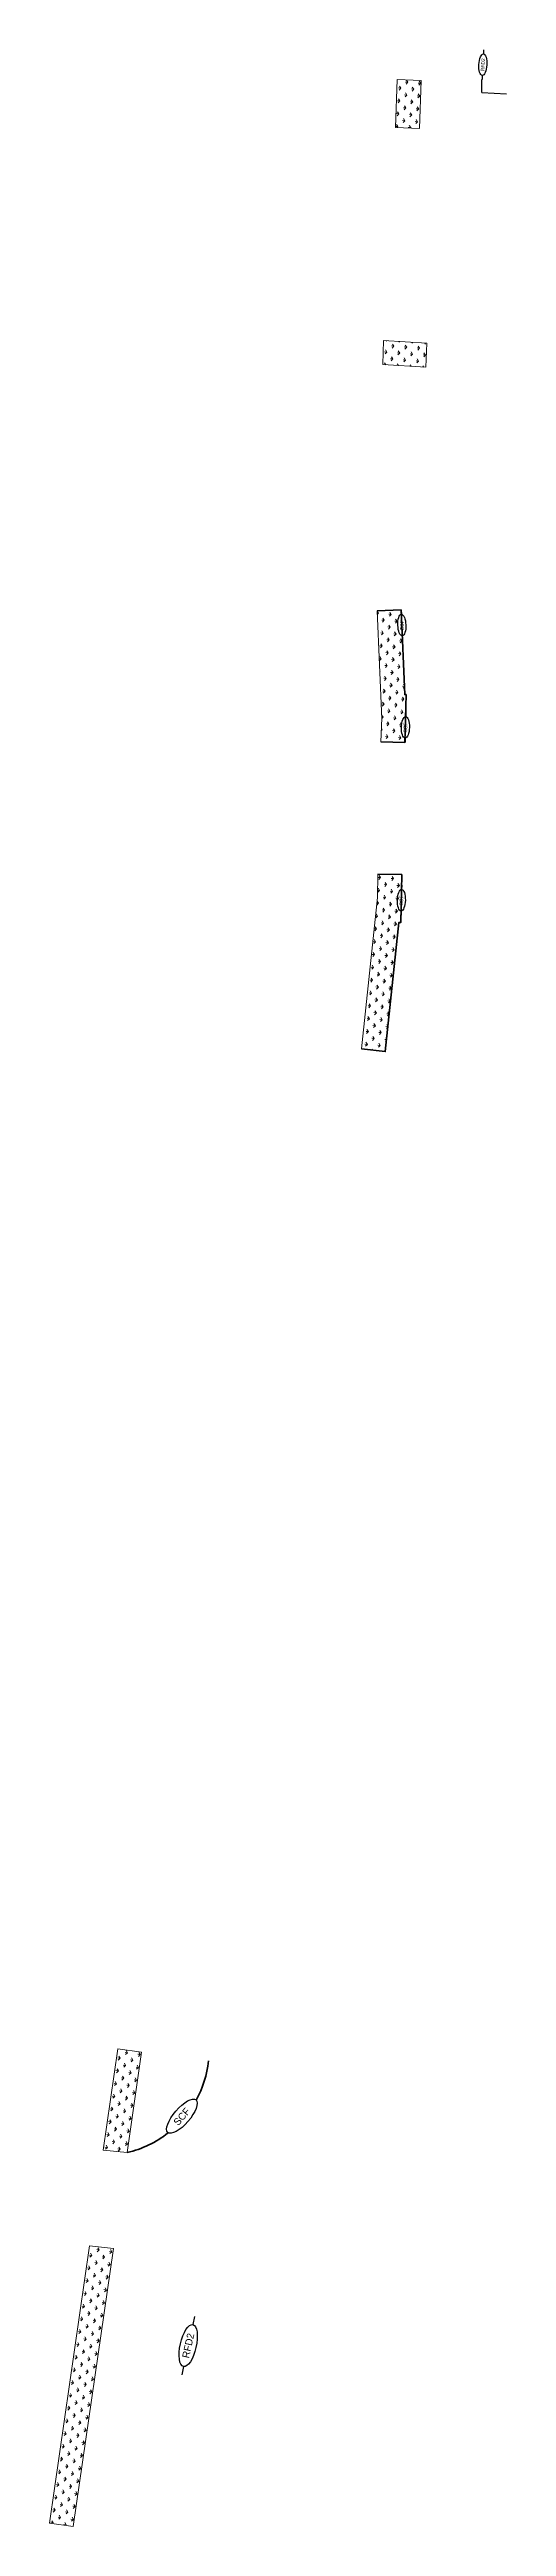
# Model space of a CAD drawing. Extents: x 2536944 to 2538528, y 7112605 to 7129181.
# Drawn here: x 2537492 to 2537682, y 7115490 to 7116524 of the extents above; entities that cross this region are included whole.
import ezdxf

# ---------------------------------------------------------------- set-up
doc = ezdxf.new("R2010")
doc.units = 0
doc.header["$MEASUREMENT"] = 0
for name, color, linetype, lineweight in [('C-SW3P-BSOD-03', 7, 'Continuous', 0), ('C-SW3P-BSOD-SS02', 7, 'Continuous', 0), ('C-SW3P-BSOD-SS08', 7, 'Continuous', 0), ('C-SW3P-RFD-SS02', 7, 'Continuous', 30), ('C-SW3P-RFD2', 7, 'Continuous', 30), ('C-SW3P-SCFN', 7, 'Continuous', 30), ('C-SW3P-SCFN-SS08', 7, 'Continuous', 0)]:
    doc.layers.add(name, color=color, linetype=linetype, lineweight=lineweight)
doc.styles.add('L80', font='simplex.shx', dxfattribs={"height": 0.006667})

# ---------------------------------------------------------------- blocks, each defined once
blk = doc.blocks.new('*U21')
at = {"layer": 'C-SW3P-RFD2', "lineweight": 30}
for p, q in [((0.1, 12.5), (0.1, 9)), ((-0.1, -9), (-0.1, -12.5))]:
    blk.add_line(p, q, dxfattribs=at)
blk.add_ellipse((0, 0), major_axis=(0.09, 8.99), ratio=0.369951, dxfattribs=at)
at = {"layer": 'C-SW3P-RFD2', "lineweight": 13, "insert": (-1.5, 0), "char_height": 3, "width": 189.698, "attachment_point": 2, "rotation": 89.4432, "style": 'L80'}
blk.add_mtext('\\FBRIDGE.shx;RFD2\\P ', dxfattribs=at)
blk = doc.blocks.new('*U32')
at = {"layer": 'C-SW3P-RFD-SS02'}
for p, q in [((0.1, 12.5), (0.1, 9)), ((-0.1, -9), (-0.1, -12.5))]:
    blk.add_line(p, q, dxfattribs=at)
blk.add_ellipse((0, 0), major_axis=(0.09, 8.99), ratio=0.369951, dxfattribs=at)
at = {"layer": 'C-SW3P-RFD-SS02', "insert": (-1.5, 0), "char_height": 3, "width": 189.698, "attachment_point": 2, "rotation": 89.4432, "style": 'L80'}
blk.add_mtext('\\FBRIDGE.shx;RFD2\\P ', dxfattribs=at)
blk = doc.blocks.new('*U118')
at = {"layer": 'C-SW3P-SCFN-SS08', "lineweight": 30}
for p, q in [((0.1, 12.5), (0.1, 9)), ((-0.1, -9), (-0.1, -12.5))]:
    blk.add_line(p, q, dxfattribs=at)
blk.add_ellipse((0, 0), major_axis=(0.09, 8.99), ratio=0.369951, dxfattribs=at)
at = {"layer": 'C-SW3P-SCFN-SS08', "lineweight": 30, "insert": (-1.5, -0.2), "char_height": 3, "width": 189.698, "attachment_point": 2, "rotation": 89.4432, "style": 'L80'}
blk.add_mtext('\\FBRIDGE.shx;SCF\\P ', dxfattribs=at)
blk = doc.blocks.new('*U119')
at = {"layer": 'C-SW3P-SCFN-SS08', "lineweight": 30}
for p, q in [((0.1, 12.5), (0.1, 9)), ((-0.1, -9), (-0.1, -12.5))]:
    blk.add_line(p, q, dxfattribs=at)
blk.add_ellipse((0, 0), major_axis=(0.09, 8.99), ratio=0.369951, dxfattribs=at)
at = {"layer": 'C-SW3P-SCFN-SS08', "lineweight": 30, "insert": (-1.5, -0.2), "char_height": 3, "width": 189.698, "attachment_point": 2, "rotation": 89.4432, "style": 'L80'}
blk.add_mtext('\\FBRIDGE.shx;SCF\\P ', dxfattribs=at)
blk = doc.blocks.new('*U120')
at = {"layer": 'C-SW3P-SCFN-SS08', "lineweight": 30}
for p, q in [((0.1, 12.5), (0.1, 9)), ((-0.1, -9), (-0.1, -12.5))]:
    blk.add_line(p, q, dxfattribs=at)
blk.add_ellipse((0, 0), major_axis=(0.09, 8.99), ratio=0.369951, dxfattribs=at)
at = {"layer": 'C-SW3P-SCFN-SS08', "lineweight": 30, "insert": (-1.5, -0.2), "char_height": 3, "width": 189.698, "attachment_point": 2, "rotation": 89.4432, "style": 'L80'}
blk.add_mtext('\\FBRIDGE.shx;SCF\\P ', dxfattribs=at)

msp = doc.modelspace()

# ---------------------------------------------------------------- hatches: boundary and pattern name
at = {"layer": 'C-SW3P-BSOD-03', "lineweight": 0}
h = msp.add_hatch(dxfattribs=at)
h.set_pattern_fill('GRASS', color=256, style=0)
h.set_pattern_definition([(-8.18, (2537517.741, 7115669.467), (4.5564, -6.0862), [1.008, -4.368]), (120.4798, (2537518.7386, 7115669.32336), (12.904241, -23.57997), [1.07572, -33.34747]), (223.16, (2537518.7386, 7115669.32336), (-19.023583, -18.990463), [1.07572, -33.34747]), (120.4798, (2537521.0168, 7115666.28025), (12.904241, -23.57997), [1.07572, -33.34747]), (-8.18, (2537520.784, 7115671.745), (4.5564, -6.0862), [1.008, -4.368]), (223.16, (2537521.78174, 7115671.60155), (-19.023583, -18.990463), [1.07572, -33.34747])])
h.paths.add_polyline_path([(2537520.1, 7115689.2), (2537514, 7115646.9), (2537523.9, 7115645.9), (2537530, 7115687.8)])
h = msp.add_hatch(dxfattribs=at)
h.set_pattern_fill('GRASS', color=256, style=0)
h.set_pattern_definition([(-8.18, (2537499.787, 7115544.568), (4.5564, -6.0862), [1.008, -4.368]), (120.4798, (2537500.7849, 7115544.4247), (12.904241, -23.579969), [1.07572, -33.34747]), (223.1602, (2537500.7849, 7115544.4247), (-19.023583, -18.990463), [1.07572, -33.34747]), (120.4798, (2537503.0631, 7115541.3816), (12.904241, -23.579969), [1.07572, -33.34747]), (-8.18, (2537502.8303, 7115546.8463), (4.5564, -6.0862), [1.008, -4.368]), (223.1602, (2537503.828, 7115546.7029), (-19.023583, -18.990463), [1.07572, -33.34747])])
h.paths.add_polyline_path([(2537508.3, 7115607), (2537491.6, 7115491.2), (2537501.5, 7115489.8), (2537518.2, 7115605.9)])
at = {"layer": 'C-SW3P-BSOD-SS02', "lineweight": 13}
h = msp.add_hatch(dxfattribs=at)
h.set_pattern_fill('GRASS', color=256, style=0)
h.set_pattern_definition([(-4.53, (2537630.897, 7116497.793), (4.9347, -5.7837), [1.008, -4.368]), (124.1306, (2537631.902, 7116497.7132), (14.37952, -22.710434), [1.0757, -33.34747]), (226.811, (2537631.902, 7116497.7132), (-17.77575, -20.16326), [1.0757, -33.34747]), (124.1306, (2537634.3693, 7116494.8214), (14.37952, -22.710434), [1.0757, -33.34747]), (-4.53, (2537633.789, 7116500.26), (4.9347, -5.7837), [1.008, -4.368]), (226.811, (2537634.7939, 7116500.1806), (-17.77575, -20.16326), [1.0757, -33.34747])])
h.paths.add_polyline_path([(2537635.8, 7116491.6), (2537636.5, 7116511.6), (2537646.5, 7116511.2), (2537645.8, 7116491.2)])
h = msp.add_hatch(dxfattribs=at)
h.set_pattern_fill('GRASS', color=256, style=0)
h.set_pattern_definition([(-4.53, (2537627.9363, 7116390.0444), (4.9347, -5.7837), [1.008, -4.368]), (124.1306, (2537628.94115, 7116389.9648), (14.37952, -22.710434), [1.0757, -33.34747]), (226.811, (2537628.94115, 7116389.9648), (-17.77575, -20.16326), [1.0757, -33.34747]), (124.1306, (2537631.4085, 7116387.0729), (14.37952, -22.710434), [1.0757, -33.34747]), (-4.53, (2537630.828, 7116392.5117), (4.9347, -5.7837), [1.008, -4.368]), (226.811, (2537631.833, 7116392.4321), (-17.77575, -20.16326), [1.0757, -33.34747])])
h.paths.add_polyline_path([(2537630.6, 7116392.6), (2537630.9, 7116402.6), (2537648.9, 7116401.5), (2537648.5, 7116391.5)])
at = {"layer": 'C-SW3P-BSOD-SS08', "lineweight": 13}
h = msp.add_hatch(dxfattribs=at)
h.set_pattern_fill('GRASS', color=256, style=0)
h.set_pattern_definition([(-4.529, (2537639.941, 7116239.266), (4.9347, -5.78374), [1.008, -4.368]), (124.1306, (2537640.94594, 7116239.1862), (14.37952, -22.710434), [1.07572, -33.34747]), (226.811, (2537640.94594, 7116239.1862), (-17.775751, -20.163261), [1.07572, -33.34747]), (124.1306, (2537643.4133, 7116236.2943), (14.37952, -22.710434), [1.07572, -33.34747]), (-4.529, (2537642.833, 7116241.733), (4.9347, -5.78374), [1.008, -4.368]), (226.811, (2537643.8378, 7116241.65355), (-17.775751, -20.163261), [1.07572, -33.34747])])
h.paths.add_polyline_path([(2537630.1, 7116244.9), (2537629.8, 7116235.1), (2537639.8, 7116234.8), (2537640.1, 7116245), (2537640.3, 7116254.8), (2537639.7, 7116254.8), (2537638.2, 7116290.1), (2537628.2, 7116289.7)])
h = msp.add_hatch(dxfattribs=at)
h.set_pattern_fill('GRASS', color=256, style=0)
h.set_pattern_definition([(-4.529, (2537602.1075, 7116115.798), (4.9347, -5.78374), [1.008, -4.368]), (124.1306, (2537603.1124, 7116115.7184), (14.37952, -22.710434), [1.07572, -33.34747]), (226.811, (2537603.1124, 7116115.7184), (-17.775751, -20.163261), [1.07572, -33.34747]), (124.1306, (2537605.5797, 7116112.82655), (14.37952, -22.710434), [1.07572, -33.34747]), (-4.529, (2537604.9994, 7116118.2654), (4.9347, -5.78374), [1.008, -4.368]), (226.811, (2537606.00425, 7116118.18576), (-17.775751, -20.163261), [1.07572, -33.34747])])
h.paths.add_polyline_path([(2537628.5, 7116179.8), (2537638.5, 7116179.6), (2537638.1, 7116159.6), (2537637.3, 7116159.6), (2537631.6, 7116105.7), (2537621.7, 7116106.8), (2537628.3, 7116170)])

# ---------------------------------------------------------------- linework, layer by layer
at = {"layer": 'C-SW3P-BSOD-03', "lineweight": 13, "flags": 128}
for points in [[(2537520.1, 7115689.2), (2537514, 7115646.9), (2537523.9, 7115645.9), (2537530, 7115687.8)], [(2537514, 7115646.9), (2537523.9, 7115645.9), (2537530, 7115687.8), (2537520.1, 7115689.2)], [(2537508.3, 7115607), (2537491.6, 7115491.2), (2537501.5, 7115489.8), (2537518.2, 7115605.9)], [(2537491.6, 7115491.2), (2537501.5, 7115489.8), (2537518.2, 7115605.9), (2537508.3, 7115607)]]:
    msp.add_lwpolyline(points, close=True, dxfattribs=at)
at = {"layer": 'C-SW3P-BSOD-SS02', "lineweight": 13, "flags": 128}
for points in [[(2537635.8, 7116491.6), (2537636.5, 7116511.6), (2537646.5, 7116511.2), (2537645.8, 7116491.2)], [(2537630.6, 7116392.6), (2537630.9, 7116402.6), (2537648.9, 7116401.5), (2537648.5, 7116391.5)]]:
    msp.add_lwpolyline(points, close=True, dxfattribs=at)
at = {"layer": 'C-SW3P-BSOD-SS08', "lineweight": 13}
for p, q in [((2537638.2, 7116290.1), (2537628.2, 7116289.7)), ((2537630.1, 7116244.7), (2537628.2, 7116289.7)), ((2537639.7, 7116254.8), (2537638.2, 7116290.1)), ((2537631.6, 7116105.7), (2537621.7, 7116106.8))]:
    msp.add_line(p, q, dxfattribs=at)
at = {"layer": 'C-SW3P-BSOD-SS08', "lineweight": 13, "flags": 128}
for points in [[(2537640.1, 7116245), (2537640.3, 7116254.8), (2537639.7, 7116254.8)], [(2537630.1, 7116244.9), (2537629.8, 7116235.1), (2537639.8, 7116234.8), (2537640.1, 7116245)]]:
    msp.add_lwpolyline(points, dxfattribs=at)
msp.add_lwpolyline([(2537628.5, 7116179.8), (2537638.5, 7116179.6), (2537638.1, 7116159.6), (2537637.3, 7116159.6), (2537631.6, 7116105.7), (2537621.7, 7116106.8), (2537628.3, 7116170)], close=True, dxfattribs=at)
at = {"layer": 'C-SW3P-RFD-SS02'}
for q in [(2537671.9, 7116511.6), (2537682.1, 7116505.6)]:
    msp.add_line((2537671.8, 7116506.2), q, dxfattribs=at)
at = {"layer": 'C-SW3P-SCFN', "lineweight": 40}
for start, end in [(331.2559, 353.5402), (283.2885, 307.9719)]:
    msp.add_arc((2537513.7, 7115689.2), 44.5, start, end, dxfattribs=at)
at = {"layer": 'C-SW3P-SCFN', "lineweight": 30}
msp.add_ellipse((2537546.8, 7115661.1), major_axis=(5.87, 6.81), ratio=0.369951, dxfattribs=at)
at = {"layer": 'C-SW3P-SCFN-SS08', "lineweight": 40, "flags": 128}
for points in [[(2537628.2, 7116289.7), (2537638.2, 7116290.1), (2537639.7, 7116254.8), (2537640.3, 7116254.8), (2537639.8, 7116234.8), (2537629.8, 7116235.1)], [(2537628.5, 7116179.8), (2537638.5, 7116179.6), (2537638.1, 7116159.6), (2537637.3, 7116159.6), (2537631.6, 7116105.7), (2537621.7, 7116106.8)]]:
    msp.add_lwpolyline(points, dxfattribs=at)

# ---------------------------------------------------------------- block references
at = {"layer": 'C-SW3P-RFD-SS02', "xscale": 0.5000000000000001, "yscale": 0.5000000000000001, "zscale": 0.5000000000000001, "rotation": 357.5169213363645}
msp.add_blockref('*U32', (2537672.3, 7116517.8), dxfattribs=at)
at = {"layer": 'C-SW3P-RFD2', "lineweight": 13, "rotation": 348.0125349676694}
msp.add_blockref('*U21', (2537549.4, 7115565.3), dxfattribs=at)
at = {"layer": 'C-SW3P-SCFN-SS08', "lineweight": 30}
for name, p, xscale, yscale, zscale, rotation in [('*U118', (2537638.5, 7116283.8), 0.4999999999999999, 0.4999999999999999, 0.4999999999999999, 2.891494030478967), ('*U119', (2537640, 7116241.1), 0.4999999999999998, 0.4999999999999998, 0.4999999999999998, 359.212496102652), ('*U120', (2537638.3, 7116168.9), 0.4999999999999998, 0.4999999999999998, 0.4999999999999998, 359.212496102652)]:
    msp.add_blockref(name, p, dxfattribs=dict(at, xscale=xscale, yscale=yscale, zscale=zscale, rotation=rotation))

# ---------------------------------------------------------------- texts
at = {"layer": 'C-SW3P-SCFN', "lineweight": 13, "insert": (2537545.6, 7115661.9), "char_height": 3, "width": 189.698, "attachment_point": 2, "rotation": 49.2263, "style": 'L80'}
msp.add_mtext('\\FBRIDGE.shx;SCF\\P ', dxfattribs=at)

doc.saveas('drawing.dxf')
